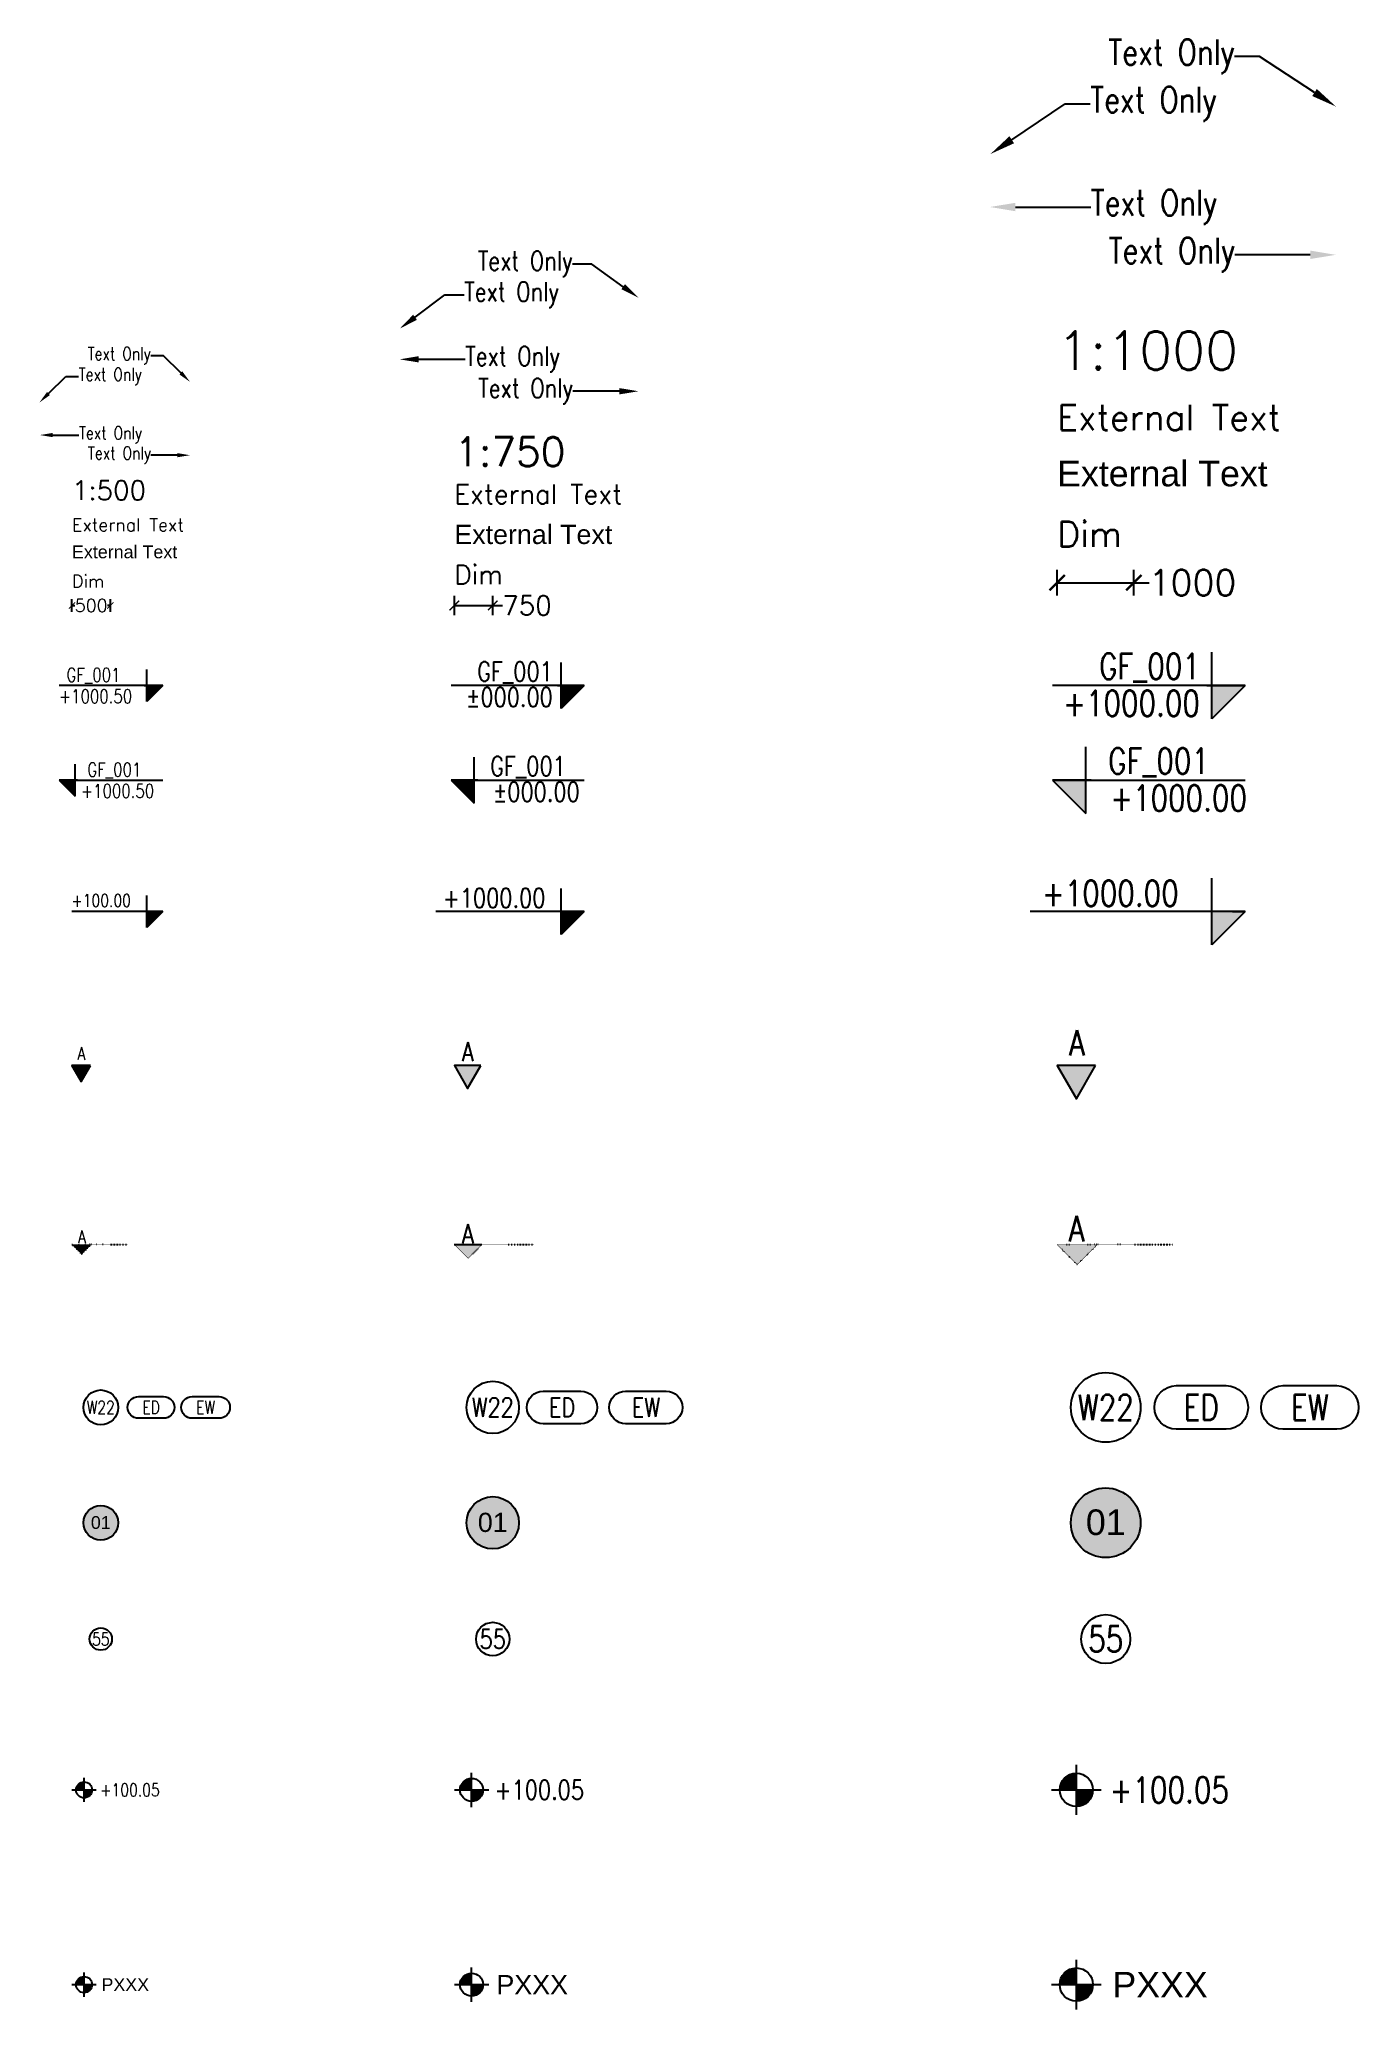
# Model space of a CAD drawing. Header units: millimetres. Extents: x 20588 to 267277, y 8853 to 162867.
# Drawn here: x 164163 to 267277, y 8853 to 162867 of the extents above; entities that cross this region are included whole.
import ezdxf
from ezdxf import colors
from ezdxf.entities.mleader import LeaderData, LeaderLine
from ezdxf.enums import TextEntityAlignment as Align
from ezdxf.math import Vec2, Vec3

# ---------------------------------------------------------------- set-up
doc = ezdxf.new("R2010")
doc.units = ezdxf.units.MM
doc.header["$MEASUREMENT"] = 0
doc.linetypes.add('DOT', pattern=[0.25, 0, -0.25])
doc.layers.get('Defpoints').update_dxf_attribs({"color": 8})
for name, color, linetype in [('Ano_Line_Grid', 4, 'Continuous'), ('Ano_Line_Section', 95, 'DOT'), ('Ano_Tag_Coordinate', 95, 'Continuous'), ('Ano_Tag_Door & Window', 95, 'Continuous'), ('Ano_Tag_Face', 95, 'Continuous'), ('Ano_Tag_Lvl', 95, 'Continuous'), ('Dim_Arc_100', 4, 'Continuous'), ('Dim_Arc_1000', 4, 'Continuous'), ('Dim_Arc_500', 4, 'Continuous'), ('Dim_Arc_750', 4, 'Continuous'), ('Hth_Section tag', 204, 'Continuous'), ('Txt_Ano', 95, 'Continuous'), ('Txt_Arc', 95, 'Continuous'), ('Txt_Tag', 95, 'Continuous')]:
    doc.layers.add(name, color=color, linetype=linetype)
doc.layers.add('Hth_Level Tag', color=202, linetype='Continuous', lineweight=13)
doc.styles.add('ARIAL', font='arial.ttf')
doc.styles.add('Jwalant', font='romans.shx', dxfattribs={"width": 0.8})
doc.styles.add('MSA_Standard', font='romans.shx')
doc.styles.add('StylusBT', font='stylu.ttf')
doc.dimstyles.new('Msa_1_1000', dxfattribs={"dimscale": 1000, "dimtxt": 2, "dimasz": 1.2, "dimexe": 1, "dimexo": 0, "dimgap": 0, "dimtad": 0, "dimdec": 0, "dimzin": 0, "dimdsep": 46, "dimtxsty": 'MSA_Standard', "dimblk": 'ARCHTICK', "dimcen": 0, "dimclrd": 4, "dimclre": 4, "dimclrt": 6, "dimadec": 0, "dimazin": 0, "dimtfac": 1, "dimtdec": 0, "dimtofl": 0, "dimtmove": 0, "dimatfit": 3, "dimfxl": 0, "dimtolj": 1, "dimtzin": 0, "dimlwd": -1, "dimlwe": -1, "dimarcsym": 0})
doc.dimstyles.new('Msa_1_500', dxfattribs={"dimscale": 500, "dimtxt": 2, "dimasz": 1, "dimexe": 1, "dimexo": 0, "dimgap": 0, "dimtad": 0, "dimdec": 0, "dimzin": 0, "dimdsep": 46, "dimtxsty": 'MSA_Standard', "dimblk": 'ARCHTICK', "dimcen": 0, "dimclrd": 4, "dimclre": 4, "dimclrt": 6, "dimadec": 0, "dimazin": 0, "dimtfac": 1, "dimtdec": 0, "dimtofl": 0, "dimtmove": 0, "dimatfit": 3, "dimfxl": 0, "dimtolj": 1, "dimtzin": 0, "dimlwd": -1, "dimlwe": -1, "dimarcsym": 0})
doc.dimstyles.new('Msa_1_750', dxfattribs={"dimscale": 750, "dimtxt": 2, "dimasz": 1, "dimexe": 1, "dimexo": 0, "dimgap": 0, "dimtad": 0, "dimdec": 0, "dimzin": 0, "dimdsep": 46, "dimtxsty": 'MSA_Standard', "dimblk": 'ARCHTICK', "dimcen": 0, "dimclrd": 4, "dimclre": 4, "dimclrt": 6, "dimadec": 0, "dimazin": 0, "dimtfac": 1, "dimtdec": 0, "dimtofl": 0, "dimtmove": 0, "dimatfit": 3, "dimfxl": 0, "dimtolj": 1, "dimtzin": 0, "dimlwd": -1, "dimlwe": -1, "dimarcsym": 0})

msp = doc.modelspace()

# ---------------------------------------------------------------- texts
at = {"layer": 'Ano_Line_Grid', "attachment_point": 5, "style": 'Jwalant'}
for insert, char_height in [((199598, 37818), 1500), ((247512.5, 37818), 2000), ((168960, 37818), 1000)]:
    msp.add_mtext_dynamic_manual_height_columns('55', width=6315.714, gutter_width=1, heights=[0], dxfattribs=dict(at, insert=insert, char_height=char_height))
at = {"layer": 'Ano_Line_Section', "attachment_point": 2, "style": 'Jwalant'}
for width, heights, insert, char_height in [(2028.755, [3085], (245225, 70898.6, 0), 2000), (1620.844, [0], (167483, 69768.9, 0), 1000), (1620.844, [0], (197656.2, 70242, 0), 1500)]:
    msp.add_mtext_dynamic_manual_height_columns('A', width=width, gutter_width=12.5, heights=heights, dxfattribs=dict(at, insert=insert, char_height=char_height))
at = {"layer": 'Ano_Tag_Door & Window', "attachment_point": 5, "style": 'Jwalant'}
for s, width, insert, char_height in [('W22', 6315.714, (168960, 55927.9), 1000), ('ED', 2333.81, (172889.6, 55927.9), 1000), ('EW', 2333.81, (177151.8, 55927.9), 1000), ('W22', 6315.714, (199598, 55927.9), 1500), ('ED', 6315.714, (205015.1, 55927.9), 1500), ('EW', 6315.714, (211567, 55927.9), 1500), ('W22', 6315.714, (247512.5, 55927.9), 2000), ('ED', 6315.714, (254980.8, 55927.9), 2000), ('EW', 6315.714, (263467.5, 55927.9), 2000)]:
    msp.add_mtext_dynamic_manual_height_columns(s, width=width, gutter_width=1, heights=[0], dxfattribs=dict(at, insert=insert, char_height=char_height))
at = {"layer": 'Ano_Tag_Face', "attachment_point": 2, "style": 'Jwalant'}
for width, insert, char_height in [(1315.238, (245242.2, 85427.2), 2000), (1037.065, (167442.8, 84092.6), 1000), (1482.931, (197642.1, 84488.2), 1500)]:
    msp.add_mtext_dynamic_manual_height_columns('A', width=width, gutter_width=12.5, heights=[0], dxfattribs=dict(at, insert=insert, char_height=char_height))
at = {"layer": 'Ano_Tag_Lvl', "width": 14591.429, "attachment_point": 3, "style": 'Jwalant'}
for insert, char_height in [((253221.1, 97109.5), 2000), ((203710.8, 96498.4), 1500)]:
    msp.add_mtext('+1000.00', dxfattribs=dict(at, insert=insert, char_height=char_height))
at = {"layer": 'Dim_Arc_100', "attachment_point": 1, "style": 'MSA_Standard'}
for insert, char_height, width in [((243712.5, 125188.3), 2000, 5258.095), ((196598, 121777.1), 1500, 3943.571), ((166710, 121012.9), 1000, 2343.333)]:
    msp.add_mtext('Dim', dxfattribs=dict(at, insert=insert, char_height=char_height, width=width))
at = {"layer": 'Txt_Arc', "style": 'MSA_Standard'}
for s, height, p in [('1:1000', 3000, (243712.5, 137040.7)), ('1:750', 2250, (196598, 129512.1)), ('1:500', 1500, (166710, 126866.8))]:
    msp.add_text(s, height=height, dxfattribs=at).set_placement(p)
at = {"layer": 'Txt_Arc', "attachment_point": 1}
for insert, char_height, width, style in [((243712.5, 134309.9), 2000, 34744.286, 'MSA_Standard'), ((243712.5, 129927.7), 2000, 34744.286, 'ARIAL'), ((196598, 128066.6), 1500, 14800.714, 'MSA_Standard'), ((166710, 125421.3), 1000, 17691.635, 'MSA_Standard'), ((196598, 124920.1), 1500, 12344.468, 'ARIAL'), ((166710, 123305.8), 1000, 17691.635, 'ARIAL')]:
    msp.add_mtext('External Text', dxfattribs=dict(at, insert=insert, char_height=char_height, width=width, style=style))

# ---------------------------------------------------------------- blocks, each defined once
blk = doc.blocks.new('_ArchTick')
at = {"linetype": 'ByBlock', "const_width": 0.15}
blk.add_lwpolyline([(-0.5, -0.5), (0.5, 0.5)], dxfattribs=at)
blk = doc.blocks.new('*D13')
at = {"layer": 'Defpoints', "color": 0, "transparency": 16777216}
for p in [(169710, 118617), (166710, 117571), (169710, 117571)]:
    blk.add_point(p, dxfattribs=at)
at = {"layer": 'Dim_Arc_500', "color": 4, "transparency": 16777216}
for p, q in [((166710, 118117), (166710, 119117)), ((166710, 118617), (166924, 118617)), ((169710, 118617), (169496, 118617)), ((169710, 118117), (169710, 119117))]:
    blk.add_line(p, q, dxfattribs=at)
at = {"layer": 'Dim_Arc_500', "color": 4, "transparency": 16777216, "xscale": 500, "yscale": 500, "zscale": 500, "rotation": 180}
blk.add_blockref('_ArchTick', (166710, 118617), dxfattribs=at)
at = {"layer": 'Dim_Arc_500', "color": 4, "transparency": 16777216, "xscale": 500, "yscale": 500, "zscale": 500}
blk.add_blockref('_ArchTick', (169710, 118617), dxfattribs=at)
at = {"layer": 'Dim_Arc_500', "color": 6, "transparency": 16777216, "insert": (168210, 118617), "char_height": 1000, "attachment_point": 5, "style": 'MSA_Standard'}
blk.add_mtext('\\A1;500', dxfattribs=at)
blk = doc.blocks.new('Level Tag Elevation')
at = {"layer": 'Hth_Section tag'}
blk.add_hatch(color=256, dxfattribs=at).paths.add_polyline_path([(-10.05, 0), (-6.53, 3.52), (-10.05, 3.52)])
for p, q in [((-10.05, 0), (-10.05, 7.03)), ((-6.53, 3.52), (-26.41, 3.52)), ((-6.53, 3.52), (-10.05, 0)), ((-7.87, 3.52), (-6.53, 3.52)), ((-7.87, 3.52), (-6.53, 3.52))]:
    blk.add_line(p, q)
at = {"layer": 'Txt_Tag', "style": 'Jwalant', "width": 0.8}
blk.add_attdef('ELEVATIONNAME', text='', height=3, dxfattribs=at).set_placement((-26.5, 7.33), align=Align.TOP_LEFT)
blk = doc.blocks.new('Orientation Tag')
at = {"layer": 'Hth_Section tag'}
h = blk.add_hatch(color=256, dxfattribs=at)
h.dxf.hatch_style = 1
h.paths.add_polyline_path([(-7377, 5901), (-7797, 5901), (-7587, 5537)])
at = {"elevation": 0}
blk.add_lwpolyline([(-7377, 5901), (-7797, 5901), (-7587, 5537)], close=True, dxfattribs=at)
blk = doc.blocks.new('Section Tag')
at = {"layer": 'Hth_Section tag', "extrusion": (-2.77205e-08, -6.69233e-08, 1)}
h = blk.add_hatch(color=256, dxfattribs=at)
h.dxf.hatch_style = 1
h.paths.add_polyline_path([(10091, 16098), (10275, 16282), (10091, 16466)])
at = {"layer": 'Ano_Line_Section', "extrusion": (-2.77205e-08, -6.69233e-08, 1), "elevation": 0}
blk.add_lwpolyline([(10091, 16098), (10275, 16282), (10091, 16466)], close=True, dxfattribs=at)
at = {"layer": 'Ano_Line_Section', "elevation": 0}
blk.add_lwpolyline([(10091, 15766), (10091, 16206)], dxfattribs=at)
blk = doc.blocks.new('Level Tag Plan')
at = {"linetype": 'ByBlock'}
for p, q in [((0, -150), (0, 150)), ((-150, 0), (150, 0))]:
    blk.add_line(p, q, dxfattribs=at)
blk.add_circle((0, 0), 100, dxfattribs=at)
at = {"layer": 'Hth_Level Tag', "linetype": 'ByBlock', "const_width": 100}
for points in [[(0, 50, 0.414214), (-50, 0)], [(0, -50, 0.414214), (50, 0)]]:
    blk.add_lwpolyline(points, format="xyb", dxfattribs=at)
at = {"layer": 'Txt_Tag', "linetype": 'ByBlock', "style": 'StylusBT'}
blk.add_attdef('LEV', text='', height=200, dxfattribs=at).set_placement((200, 0), align=Align.MIDDLE_LEFT)
blk = doc.blocks.new('Anno_Section Line')
at = {"layer": 'Hth_Section tag'}
blk.add_hatch(color=256, dxfattribs=at).paths.add_polyline_path([(332708, 109763), (335309, 112364), (332708, 112364)])
for p, q in [((332708, 109763), (332708, 114966)), ((335309, 112364), (318506, 112364)), ((332305, 112364), (335309, 112364)), ((335309, 112364), (332305, 112364)), ((332305, 112364), (335309, 112364)), ((332708, 109763), (332708, 112364)), ((335309, 112364), (332708, 109763))]:
    blk.add_line(p, q)
at = {"layer": 'Txt_Tag', "linetype": 'ByBlock', "style": 'Jwalant', "width": 0.8}
blk.add_attdef('ELEVATIONNAME', text='', height=2220, dxfattribs=at).set_placement((318500, 115189), align=Align.TOP_LEFT)
at = {"layer": 'Txt_Tag', "style": 'Jwalant', "width": 0.8}
blk.add_attdef('ELEVATIONHEIGHT', text='', height=2220, dxfattribs=at).set_placement((318488, 111730), align=Align.TOP_LEFT)
blk = doc.blocks.new('Buildng Name')
h = blk.add_hatch(color=255)
h.dxf.hatch_style = 1
edge = h.paths.add_edge_path()
edge.add_arc((247513, 53798), 2725, 0, 360)
blk.add_circle((247513, 53798), 2725)
at = {"layer": 'Txt_Ano', "style": 'ARIAL'}
blk.add_attdef('NO', text='', height=2000, dxfattribs=at).set_placement((247513, 52843), align=Align.CENTER)
blk = doc.blocks.new('Ano_Tag_Coordinate')
at = {"layer": 'Hth_Level Tag', "linetype": 'ByBlock'}
h = blk.add_hatch(color=256, dxfattribs=at)
h.dxf.hatch_style = 1
h.paths.add_polyline_path([(-1301, 0), (0, 0), (0, 1301, 0.4142136)])
h = blk.add_hatch(color=256, dxfattribs=at)
h.dxf.hatch_style = 1
h.paths.add_polyline_path([(1301, 0), (0, 0), (0, -1301, 0.4142136)])
at = {"layer": 'Ano_Tag_Lvl', "linetype": 'ByBlock'}
for points in [[(0, -1951), (0, 1951)], [(-1951, 0), (1951, 0)]]:
    blk.add_lwpolyline(points, dxfattribs=at)
blk.add_circle((0, 0), 1301, dxfattribs=at)
at = {"layer": 'Txt_Ano', "style": 'ARIAL'}
blk.add_attdef('PXXX', text='', height=2000, dxfattribs=at).set_placement((2820, 0), align=Align.MIDDLE_LEFT)
blk = doc.blocks.new('*D19')
at = {"layer": 'Defpoints', "color": 0, "transparency": 16777216}
for p in [(199598, 118617), (196598, 117571), (199598, 117571)]:
    blk.add_point(p, dxfattribs=at)
at = {"layer": 'Dim_Arc_750', "color": 4, "transparency": 16777216}
for p, q in [((196598, 117867), (196598, 119367)), ((196598, 118617), (199598, 118617)), ((199598, 117867), (199598, 119367)), ((199598, 118617), (200348, 118617))]:
    blk.add_line(p, q, dxfattribs=at)
at = {"layer": 'Dim_Arc_750', "color": 4, "transparency": 16777216, "xscale": 750, "yscale": 750, "zscale": 750, "rotation": 180}
blk.add_blockref('_ArchTick', (196598, 118617), dxfattribs=at)
at = {"layer": 'Dim_Arc_750', "color": 4, "transparency": 16777216, "xscale": 750, "yscale": 750, "zscale": 750}
blk.add_blockref('_ArchTick', (199598, 118617), dxfattribs=at)
at = {"layer": 'Dim_Arc_750', "color": 6, "transparency": 16777216, "insert": (202277, 118617), "char_height": 1500, "attachment_point": 5, "style": 'MSA_Standard'}
blk.add_mtext('\\A1;750', dxfattribs=at)
blk = doc.blocks.new('Ann_Tag Level')
at = {"layer": 'Hth_Section tag'}
blk.add_hatch(color=256, dxfattribs=at).paths.add_polyline_path([(255813, 96679), (258415, 99280), (255813, 99280)])
for p, q in [((255813, 96679), (255813, 101881)), ((258415, 99280), (241612, 99280)), ((258415, 99280), (255813, 96679)), ((257429, 99280), (258415, 99280)), ((257429, 99280), (258415, 99280))]:
    blk.add_line(p, q)
blk = doc.blocks.new('Anno_Section_Line_1')
at = {"layer": 'Hth_Section tag'}
blk.add_hatch(color=256, dxfattribs=at).paths.add_polyline_path([(312826, 109763), (315427, 112364), (312826, 112364)])
for p, q in [((312826, 109763), (312826, 114966)), ((315427, 112364), (300373, 112364)), ((312423, 112364), (315427, 112364)), ((315427, 112364), (312423, 112364)), ((312423, 112364), (315427, 112364)), ((312826, 109763), (312826, 112364)), ((315427, 112364), (312826, 109763))]:
    blk.add_line(p, q)
at = {"layer": 'Txt_Tag', "linetype": 'ByBlock', "style": 'Jwalant', "width": 0.8}
for tag, p in [('FLOOR_NAME', (311888, 112863)), ('SLAB_LEVEL', (311888, 109961))]:
    blk.add_attdef(tag, text='', height=2000, dxfattribs=at).set_placement(p, align=Align.RIGHT)
blk = doc.blocks.new('*D14')
at = {"layer": 'Defpoints', "color": 0, "transparency": 16777216}
for p in [(249713, 120397), (243713, 118304), (249713, 118304)]:
    blk.add_point(p, dxfattribs=at)
at = {"layer": 'Dim_Arc_1000', "color": 4, "transparency": 16777216}
for p, q in [((243713, 119397), (243713, 121397)), ((243713, 120397), (249713, 120397)), ((249713, 119397), (249713, 121397)), ((249713, 120397), (250913, 120397))]:
    blk.add_line(p, q, dxfattribs=at)
at = {"layer": 'Dim_Arc_1000', "color": 4, "transparency": 16777216, "xscale": 1200, "yscale": 1200, "zscale": 1200, "rotation": 180}
blk.add_blockref('_ArchTick', (243713, 120397), dxfattribs=at)
at = {"layer": 'Dim_Arc_1000', "color": 4, "transparency": 16777216, "xscale": 1200, "yscale": 1200, "zscale": 1200}
blk.add_blockref('_ArchTick', (249713, 120397), dxfattribs=at)
at = {"layer": 'Dim_Arc_1000', "color": 6, "transparency": 16777216, "insert": (254293, 120397), "char_height": 2000, "attachment_point": 5, "style": 'MSA_Standard'}
blk.add_mtext('\\A1;1000', dxfattribs=at)

# ---------------------------------------------------------------- dimensions: what is measured, and where the dimension line sits
at = {"layer": 'Dim_Arc_1000'}
dim = msp.add_linear_dim(base=(249712.5, 120397.3), p1=(243712.5, 118304.2), p2=(249712.5, 118304.2), text='1000', dimstyle='Msa_1_1000', dxfattribs=at)
dim.commit()
dim.dimension.update_dxf_attribs({"geometry": '*D14', "text_midpoint": (254293.5, 120397.3)})
at = {"layer": 'Dim_Arc_500'}
dim = msp.add_linear_dim(base=(169710, 118617.5), p1=(166710, 117570.9), p2=(169710, 117570.9), text='500', dimstyle='Msa_1_500', dxfattribs=at)
dim.commit()
dim.dimension.update_dxf_attribs({"geometry": '*D13', "text_midpoint": (168210, 118617.5)})
at = {"layer": 'Dim_Arc_750'}
dim = msp.add_linear_dim(base=(199598, 118617.5), p1=(196598, 117570.9), p2=(199598, 117570.9), text='750', dimstyle='Msa_1_750', dxfattribs=at)
dim.commit()
dim.dimension.update_dxf_attribs({"geometry": '*D19', "text_midpoint": (202276.5, 118617.5)})

# ---------------------------------------------------------------- linework, layer by layer
at = {"layer": 'Ano_Line_Grid'}
for centre, radius in [((168960, 37818), 872), ((199598, 37818), 1308), ((247512.5, 37818), 1917)]:
    msp.add_circle(centre, radius, dxfattribs=at)
at = {"layer": 'Ano_Line_Section', "extrusion": (0, 1, 0), "elevation": 68664.9}
for points in [[(-169609, 0), (-171058.5, 0)], [(-200739.4, 0), (-202810.1, 0)], [(-249720, 0), (-252723.8, 0)]]:
    msp.add_lwpolyline(points, dxfattribs=at)
at = {"layer": 'Ano_Tag_Door & Window'}
for points in [[(203547.3, 54652.9, -1), (203547.3, 57202.9), (206483, 57202.9, -1), (206483, 54652.9)], [(209984.9, 54652.9, -1), (209984.9, 57202.9), (213149.2, 57202.9, -1), (213149.2, 54652.9)], [(253023.7, 54227.9, -1), (253023.7, 57627.9), (256938, 57627.9, -1), (256938, 54227.9)], [(261358, 54227.9, -1), (261358, 57627.9), (265577.1, 57627.9, -1), (265577.1, 54227.9)], [(171911, 55077.9, -1), (171911, 56777.9), (173868.1, 56777.9, -1), (173868.1, 55077.9)], [(176097.1, 55077.9, -1), (176097.1, 56777.9), (178206.6, 56777.9, -1), (178206.6, 55077.9)]]:
    msp.add_lwpolyline(points, format="xyb", close=True, dxfattribs=at)
for centre, radius in [((247512.5, 55927.9), 2725), ((168960, 55927.9), 1360), ((199598, 55927.9), 2045)]:
    msp.add_circle(centre, radius, dxfattribs=at)

# ---------------------------------------------------------------- block references
at = {"layer": 'Ano_Line_Section', "rotation": 90}
for p, xscale, yscale, zscale in [((234901.2, 110456.1, 0), -4.141417684641105, 4.141417684641105, 4.141417684641105), ((294013.9, 128366.6, 0), -5.916310978058716, 5.916310978058716, 5.916310978058716), ((385023, 155267.4, 0), -8.58213110111309, 8.58213110111309, 8.58213110111309)]:
    msp.add_blockref('Section Tag', p, dxfattribs=dict(at, xscale=xscale, yscale=yscale, zscale=zscale))
at = {"layer": 'Ano_Tag_Coordinate'}
msp.add_blockref('Ano_Tag_Coordinate', (245214.4, 10803.6), dxfattribs=at).add_auto_attribs({'PXXX': 'PXXX'})
ref = msp.add_blockref('Ano_Tag_Coordinate', (167651.5, 10803.6), dxfattribs=dict(at, xscale=0.482562854825649, yscale=0.482562854825649, zscale=0.482562854825649))
ref.add_attrib('PXXX', 'PXXX', dxfattribs={"layer": 'Txt_Ano', "height": 1000, "style": 'ARIAL'}).set_placement((169012.5, 10803.9), align=Align.MIDDLE_LEFT)
ref = msp.add_blockref('Ano_Tag_Coordinate', (197942.9, 10803.6, 0), dxfattribs=dict(at, xscale=0.6893755068937839, yscale=0.6893755068937839, zscale=0.6893755068937839))
ref.add_attrib('PXXX', 'PXXX', dxfattribs={"layer": 'Txt_Ano', "height": 1500, "style": 'ARIAL'}).set_placement((199887.2, 10803.9, 0), align=Align.MIDDLE_LEFT)
at = {"layer": 'Ano_Tag_Face'}
for p, xscale, yscale, zscale in [((193619.8, 62283.7, 0), 3.451181403867631, 3.451181403867631, 3.451181403867631), ((235040.5, 53555.9, 0), 4.930259148382387, 4.930259148382387, 4.930259148382387), ((299476.8, 40447, 0), 7.151775917595234, 7.151775917595234, 7.151775917595234)]:
    msp.add_blockref('Orientation Tag', p, dxfattribs=dict(at, xscale=xscale, yscale=yscale, zscale=zscale))
at = {"layer": 'Ano_Tag_Lvl'}
ref = msp.add_blockref('Anno_Section_Line_1', (-10714.4, 34902.9), dxfattribs=dict(at, xscale=0.689375506893747, yscale=0.689375506893747, zscale=0.689375506893747))
ref.add_attrib('FLOOR_NAME', 'GF_001', dxfattribs={"layer": 'Txt_Tag', "linetype": 'ByBlock', "height": 1500, "style": 'Jwalant', "width": 0.8}).set_placement((204293.9, 112707.6), align=Align.RIGHT)
ref.add_attrib('SLAB_LEVEL', '%%P000.00', dxfattribs={"layer": 'Txt_Tag', "linetype": 'ByBlock', "height": 1500, "style": 'Jwalant', "width": 0.8}).set_placement((204293.9, 110707.3), align=Align.RIGHT)
msp.add_blockref('Anno_Section_Line_1', (-57012.3, 0), dxfattribs=at).add_auto_attribs({'FLOOR_NAME': 'GF_001', 'SLAB_LEVEL': '+1000.00'})
at = {"layer": 'Ano_Tag_Lvl', "xscale": 0.4825628548256325, "yscale": 0.4825628548256325, "zscale": 0.4825628548256325}
msp.add_blockref('Anno_Section Line', (11997, 58141.6), dxfattribs=at).add_auto_attribs({'ELEVATIONNAME': ' GF_001', 'ELEVATIONHEIGHT': '+1000.50'})
at = {"layer": 'Ano_Tag_Lvl'}
ref = msp.add_blockref('Anno_Section Line', (327504, 50738.3), dxfattribs=dict(at, xscale=-0.4825628548256325, yscale=0.4825628548256325, zscale=0.4825628548256325))
ref.add_attrib('ELEVATIONNAME', ' GF_001', dxfattribs={"layer": 'Txt_Tag', "linetype": 'ByBlock', "height": 1071.29, "style": 'Jwalant', "width": 0.8}).set_placement((167318.8, 106324.1), align=Align.TOP_LEFT)
ref.add_attrib('ELEVATIONHEIGHT', '+1000.50', dxfattribs={"layer": 'Txt_Tag', "height": 1071.29, "style": 'Jwalant', "width": 0.8}).set_placement((167406.3, 104654.8), align=Align.TOP_LEFT)
ref = msp.add_blockref('Anno_Section_Line_1', (413803.6, 27499.9), dxfattribs=dict(at, xscale=-0.689375506893747, yscale=0.689375506893747, zscale=0.689375506893747))
ref.add_attrib('FLOOR_NAME', 'GF_001', dxfattribs={"layer": 'Txt_Tag', "linetype": 'ByBlock', "height": 1500, "style": 'Jwalant', "width": 0.8}).set_placement((205309.7, 105304.6), align=Align.RIGHT)
ref.add_attrib('SLAB_LEVEL', '%%P000.00', dxfattribs={"layer": 'Txt_Tag', "linetype": 'ByBlock', "height": 1500, "style": 'Jwalant', "width": 0.8}).set_placement((206395.4, 103304.3), align=Align.RIGHT)
ref = msp.add_blockref('Anno_Section_Line_1', (558787.7, -7403.2), dxfattribs=dict(at, xscale=-1))
ref.add_attrib('FLOOR_NAME', 'GF_001', dxfattribs={"layer": 'Txt_Tag', "linetype": 'ByBlock', "height": 2000, "style": 'Jwalant', "width": 0.8}).set_placement((255585, 105459.4), align=Align.RIGHT)
ref.add_attrib('SLAB_LEVEL', '+1000.00', dxfattribs={"layer": 'Txt_Tag', "linetype": 'ByBlock', "height": 2000, "style": 'Jwalant', "width": 0.8}).set_placement((258556.5, 102557.8), align=Align.RIGHT)
msp.add_blockref('Ann_Tag Level', (0, -4590.7), dxfattribs=at)
ref = msp.add_blockref('Level Tag Elevation', (176137.6, 93434.1), dxfattribs=dict(at, xscale=356.9999999999831, yscale=356.9999999999831, zscale=356.9999999999831))
ref.add_attrib('ELEVATIONNAME', '+100.00', dxfattribs={"layer": '0', "height": 1000, "style": 'Jwalant', "width": 0.8}).set_placement((166656.5, 96052.4), align=Align.TOP_LEFT)
at = {"layer": 'Ano_Tag_Lvl', "xscale": 0.6893755068937502, "yscale": 0.6893755068937502, "zscale": 0.6893755068937502}
msp.add_blockref('Ann_Tag Level', (28588.5, 26251.5), dxfattribs=at)
at = {"layer": 'Ano_Tag_Lvl'}
ref = msp.add_blockref('Level Tag Plan', (245214.4, 26027.9), dxfattribs=dict(at, xscale=13.00660121630151, yscale=13.00660121630151, zscale=13.00660121630151))
ref.add_attrib('LEV', '+100.05', dxfattribs={"layer": '0', "linetype": 'ByBlock', "height": 2000, "style": 'Jwalant', "width": 0.8}).set_placement((247815.7, 26027.9), align=Align.MIDDLE_LEFT)
ref = msp.add_blockref('Level Tag Plan', (167651.5, 26027.9), dxfattribs=dict(at, xscale=6.276502614517207, yscale=6.276502614517207, zscale=6.276502614517207))
ref.add_attrib('LEV', '+100.05', dxfattribs={"layer": '0', "linetype": 'ByBlock', "height": 1000, "style": 'Jwalant', "width": 0.8}).set_placement((168906.8, 26027.9), align=Align.MIDDLE_LEFT)
ref = msp.add_blockref('Level Tag Plan', (197942.9, 26027.9, 0), dxfattribs=dict(at, xscale=8.96643230645315, yscale=8.96643230645315, zscale=8.96643230645315))
ref.add_attrib('LEV', '+100.05', dxfattribs={"layer": '0', "linetype": 'ByBlock', "height": 1500, "style": 'Jwalant', "width": 0.8}).set_placement((199736.2, 26027.9, 0), align=Align.MIDDLE_LEFT)
at = {"layer": 'Txt_Tag', "color": 3}
msp.add_blockref('Buildng Name', (0, -6891.3), dxfattribs=at).add_auto_attribs({'NO': '01'})
for p, xscale, yscale, zscale in [((45430.8, 20057.2), 0.4990825688073394, 0.4990825688073394, 0.4990825688073394), ((13850, 6533.6), 0.75045871559633, 0.75045871559633, 0.75045871559633)]:
    msp.add_blockref('Buildng Name', p, dxfattribs=dict(at, xscale=xscale, yscale=yscale, zscale=zscale)).add_auto_attribs({'NO': '01'})

msp.set_redraw_order([(e.dxf.handle, doc.entitydb.next_handle()) for e in msp.query("TEXT MTEXT ATTDEF DIMENSION ARC_DIMENSION")])  # texts and dimensions are drawn at this point

# ---------------------------------------------------------------- leaders
at = {"layer": 'Txt_Arc'}
ml = msp.add_multileader_mtext('Standard', dxfattribs=at)
ml.set_content('{\\Fsimplex|c0;Text Only}', color=256, style='Jwalant')
ml.set_leader_properties()
ml.build(insert=Vec2(0, 0))
ml.multileader.update_dxf_attribs({"dogleg_length": 2000, "arrow_head_size": 2000})
ctx = ml.context
ctx.base_point, ctx.char_height, ctx.arrow_head_size, ctx.landing_gap_size, ctx.plane_origin = Vec3(241167.5, 161533.3), 2000, 2000, 1, Vec3(272541.3, 157618.5)
ctx.text_align_type = 2
notes = []
notes.append((ctx, [(0, (1, 1, 0), (259538.9, 161533.3), (-1, 0), 1954.1, [(0, [(265504.6, 157618.5)], 0, [])])]))
ctx.mtext.insert, ctx.mtext.width, ctx.mtext.alignment, ctx.mtext.flow_direction = Vec3(257583.8, 162866.7), 16415.258, 3, 5
ml = msp.add_multileader_mtext('Standard', dxfattribs=at)
ml.set_content('{\\Fsimplex|c0;Text Only}', color=256, style='Jwalant')
ml.set_leader_properties()
ml.build(insert=Vec2(0, 0))
ml.multileader.update_dxf_attribs({"text_right_attachment_type": 6, "dogleg_length": 2000, "arrow_head_size": 2000})
ctx = ml.context
ctx.base_point, ctx.char_height, ctx.arrow_head_size, ctx.landing_gap_size, ctx.plane_origin = Vec3(246294.7, 157821), 2000, 2000, 1, Vec3(231338.2, 153906.2)
ctx.right_attachment = 6
notes.append((ctx, [(0, (1, 1, 0), (244340.6, 157821), (1, 0), 1954.1, [(0, [(238502.1, 153906.2)], 0, [])])]))
ctx.mtext.insert, ctx.mtext.width, ctx.mtext.flow_direction = Vec3(246295.7, 159154.3), 16415.258, 5
ml = msp.add_multileader_mtext('Standard', dxfattribs=at)
ml.set_content('{\\Fsimplex|c0;Text Only}', color=256, style='Jwalant')
ml.set_leader_properties()
ml.build(insert=Vec2(0, 0))
ml.multileader.update_dxf_attribs({"has_dogleg": 0, "text_right_attachment_type": 6, "dogleg_length": 1, "arrow_head_size": 2000})
ctx = ml.context
ctx.base_point, ctx.char_height, ctx.arrow_head_size, ctx.landing_gap_size, ctx.plane_origin = Vec3(246336, 149764.3), 2000, 2000, 1, Vec3(238458, 149764.3)
ctx.right_attachment = 6
notes.append((ctx, [(0, (1, 1, 0), (246335, 149764.3), (1, 0), 1, [(0, [(238458, 149764.3)], 0, [])])]))
ctx.mtext.insert, ctx.mtext.width, ctx.mtext.flow_direction = Vec3(246337, 151097.7), 12064.355, 5
ml = msp.add_multileader_mtext('Standard', dxfattribs=at)
ml.set_content('{\\Fsimplex|c0;Text Only}', color=256, style='Jwalant')
ml.set_leader_properties()
ml.build(insert=Vec2(0, 0))
ml.multileader.update_dxf_attribs({"has_dogleg": 0, "dogleg_length": 1, "arrow_head_size": 2000})
ctx = ml.context
ctx.base_point, ctx.char_height, ctx.arrow_head_size, ctx.landing_gap_size, ctx.plane_origin = Vec3(245549.8, 146027.1), 2000, 2000, 1, Vec3(265494.1, 146027.1)
ctx.text_align_type = 2
notes.append((ctx, [(0, (1, 1, 0), (257617.1, 146027.1), (-1, 0), 1, [(0, [(265494.1, 146027.1)], 0, [])])]))
ctx.mtext.insert, ctx.mtext.width, ctx.mtext.alignment, ctx.mtext.flow_direction = Vec3(257615.1, 147360.4), 12064.355, 3, 5
ml = msp.add_multileader_mtext('Standard', dxfattribs=at)
ml.set_content('{\\Fsimplex|c0;Text Only}', color=256, style='Jwalant')
ml.set_leader_properties()
ml.build(insert=Vec2(0, 0))
ml.multileader.update_dxf_attribs({"dogleg_length": 1500, "arrow_head_size": 1500})
ctx = ml.context
ctx.base_point, ctx.char_height, ctx.arrow_head_size, ctx.landing_gap_size, ctx.plane_origin = Vec3(196489.6, 145305), 1500, 1500, 1, Vec3(212462.1, 142658.3)
ctx.text_align_type = 2
notes.append((ctx, [(0, (1, 1, 0), (207338.3, 145305), (-1, 0), 1500, [(0, [(211012.5, 142658.3)], 0, [])])]))
ctx.mtext.insert, ctx.mtext.width, ctx.mtext.defined_height, ctx.mtext.alignment, ctx.mtext.flow_direction = Vec3(205837.3, 146305), 9346.72, 2799.3, 3, 5
ml = msp.add_multileader_mtext('Standard', dxfattribs=at)
ml.set_content('{\\Fsimplex|c0;Text Only}', color=256, style='Jwalant')
ml.set_leader_properties()
ml.build(insert=Vec2(0, 0))
ml.multileader.update_dxf_attribs({"text_right_attachment_type": 6, "dogleg_length": 1500, "arrow_head_size": 1500})
ctx = ml.context
ctx.base_point, ctx.char_height, ctx.arrow_head_size, ctx.landing_gap_size, ctx.plane_origin = Vec3(197364.4, 142895.8), 1500, 1500, 1, Vec3(190740.6, 140249.1)
ctx.right_attachment = 6
notes.append((ctx, [(0, (1, 1, 0), (195864.4, 142895.8), (1, 0), 1500, [(0, [(192323.1, 140249.1)], 0, [])])]))
ctx.mtext.insert, ctx.mtext.width, ctx.mtext.defined_height, ctx.mtext.flow_direction = Vec3(197365.4, 143895.8), 9346.72, 2799.3, 5
ml = msp.add_multileader_mtext('Standard', dxfattribs=at)
ml.set_content('{\\Fsimplex|c0;Text Only}', color=256, style='Jwalant')
ml.set_leader_properties()
ml.build(insert=Vec2(0, 0))
ml.multileader.update_dxf_attribs({"dogleg_length": 1000, "arrow_head_size": 1000})
ctx = ml.context
ctx.base_point, ctx.char_height, ctx.arrow_head_size, ctx.landing_gap_size, ctx.plane_origin = Vec3(166760, 138131.2), 1000, 1000, 1, Vec3(176921.7, 136097.1)
ctx.text_align_type = 2
notes.append((ctx, [(0, (1, 1, 0), (173869.1, 138131.2), (-1, 0), 1000, [(0, [(175927.1, 136097.1)], 0, [])])]))
ctx.mtext.insert, ctx.mtext.width, ctx.mtext.defined_height, ctx.mtext.alignment, ctx.mtext.flow_direction = Vec3(172868.1, 138797.8), 6107.098, 1868.2, 3, 5
ml = msp.add_multileader_mtext('Standard', dxfattribs=at)
ml.set_content('{\\Fsimplex|c0;Text Only}', color=256, style='Jwalant')
ml.set_leader_properties()
ml.build(insert=Vec2(0, 0))
ml.multileader.update_dxf_attribs({"has_dogleg": 0, "text_right_attachment_type": 6, "dogleg_length": 1, "arrow_head_size": 1500})
ctx = ml.context
ctx.base_point, ctx.char_height, ctx.arrow_head_size, ctx.landing_gap_size, ctx.plane_origin = Vec3(197442.7, 137858.2), 1500, 1500, 1, Vec3(192318, 137858.2)
ctx.right_attachment = 6
notes.append((ctx, [(0, (1, 1, 0), (197441.7, 137858.2), (1, 0), 1, [(0, [(192318, 137858.2)], 0, [])])]))
ctx.mtext.insert, ctx.mtext.width, ctx.mtext.flow_direction = Vec3(197443.7, 138858.2), 8607.909, 5
ml = msp.add_multileader_mtext('Standard', dxfattribs=at)
ml.set_content('{\\Fsimplex|c0;Text Only}', color=256, style='Jwalant')
ml.set_leader_properties()
ml.build(insert=Vec2(0, 0))
ml.multileader.update_dxf_attribs({"text_right_attachment_type": 6, "dogleg_length": 1000, "arrow_head_size": 1000})
ctx = ml.context
ctx.base_point, ctx.char_height, ctx.arrow_head_size, ctx.landing_gap_size, ctx.plane_origin = Vec3(167229.6, 136515.8), 1000, 1000, 1, Vec3(163176.9, 134481.7)
ctx.right_attachment = 6
notes.append((ctx, [(0, (1, 1, 0), (166229.6, 136515.8), (1, 0), 1000, [(0, [(164163.4, 134481.7)], 0, [])])]))
ctx.mtext.insert, ctx.mtext.width, ctx.mtext.defined_height, ctx.mtext.flow_direction = Vec3(167230.6, 137182.5), 6107.098, 1868.2, 5
ml = msp.add_multileader_mtext('Standard', dxfattribs=at)
ml.set_content('{\\Fsimplex|c0;Text Only}', color=256, style='Jwalant')
ml.set_leader_properties()
ml.build(insert=Vec2(0, 0))
ml.multileader.update_dxf_attribs({"has_dogleg": 0, "dogleg_length": 1, "arrow_head_size": 1500})
ctx = ml.context
ctx.base_point, ctx.char_height, ctx.arrow_head_size, ctx.landing_gap_size, ctx.plane_origin = Vec3(197259.3, 135362.2), 1500, 1500, 1, Vec3(210994, 135362.2)
ctx.text_align_type = 2
notes.append((ctx, [(0, (1, 1, 0), (205870.2, 135362.2), (-1, 0), 1, [(0, [(210994, 135362.2)], 0, [])])]))
ctx.mtext.insert, ctx.mtext.width, ctx.mtext.alignment, ctx.mtext.flow_direction = Vec3(205868.2, 136362.2), 8607.909, 3, 5
ml = msp.add_multileader_mtext('Standard', dxfattribs=at)
ml.set_content('{\\Fsimplex|c0;Text Only}', color=256, style='Jwalant')
ml.set_leader_properties()
ml.build(insert=Vec2(0, 0))
ml.multileader.update_dxf_attribs({"has_dogleg": 0, "text_right_attachment_type": 6, "dogleg_length": 1, "arrow_head_size": 1000})
ctx = ml.context
ctx.base_point, ctx.char_height, ctx.arrow_head_size, ctx.landing_gap_size, ctx.plane_origin = Vec3(167251.3, 131938.4), 1000, 1000, 1, Vec3(164198.6, 131938.4)
ctx.right_attachment = 6
notes.append((ctx, [(0, (1, 1, 0), (167250.3, 131938.4), (1, 0), 1, [(0, [(164198.6, 131938.4)], 0, [])])]))
ctx.mtext.insert, ctx.mtext.width, ctx.mtext.flow_direction = Vec3(167252.3, 132605.1), 6216.396, 5
ml = msp.add_multileader_mtext('Standard', dxfattribs=at)
ml.set_content('{\\Fsimplex|c0;Text Only}', color=256, style='Jwalant')
ml.set_leader_properties()
ml.build(insert=Vec2(0, 0))
ml.multileader.update_dxf_attribs({"has_dogleg": 0, "dogleg_length": 1, "arrow_head_size": 1000})
ctx = ml.context
ctx.base_point, ctx.char_height, ctx.arrow_head_size, ctx.landing_gap_size, ctx.plane_origin = Vec3(166665.5, 130362.9), 1000, 1000, 1, Vec3(175936.6, 130362.9)
ctx.text_align_type = 2
notes.append((ctx, [(0, (1, 1, 0), (172884.9, 130362.9), (-1, 0), 1, [(0, [(175936.6, 130362.9)], 0, [])])]))
ctx.mtext.insert, ctx.mtext.width, ctx.mtext.alignment, ctx.mtext.flow_direction = Vec3(172882.9, 131029.5), 6216.396, 3, 5
for ctx, leaders in notes:
    for number, flags, end, landing, length, lines in leaders:
        leader = LeaderData()
        leader.index, (leader.has_last_leader_line, leader.has_dogleg_vector, leader.attachment_direction) = number, flags
        leader.last_leader_point, leader.dogleg_vector, leader.dogleg_length = Vec3(end), Vec3(landing), length
        for number, points, colour, breaks in lines:
            line = LeaderLine()
            line.index, line.vertices, line.color, line.breaks = number, Vec3.list(points), colors.encode_raw_color(colour), breaks
            leader.lines.append(line)
        ctx.leaders.append(leader)

doc.saveas('drawing.dxf')
